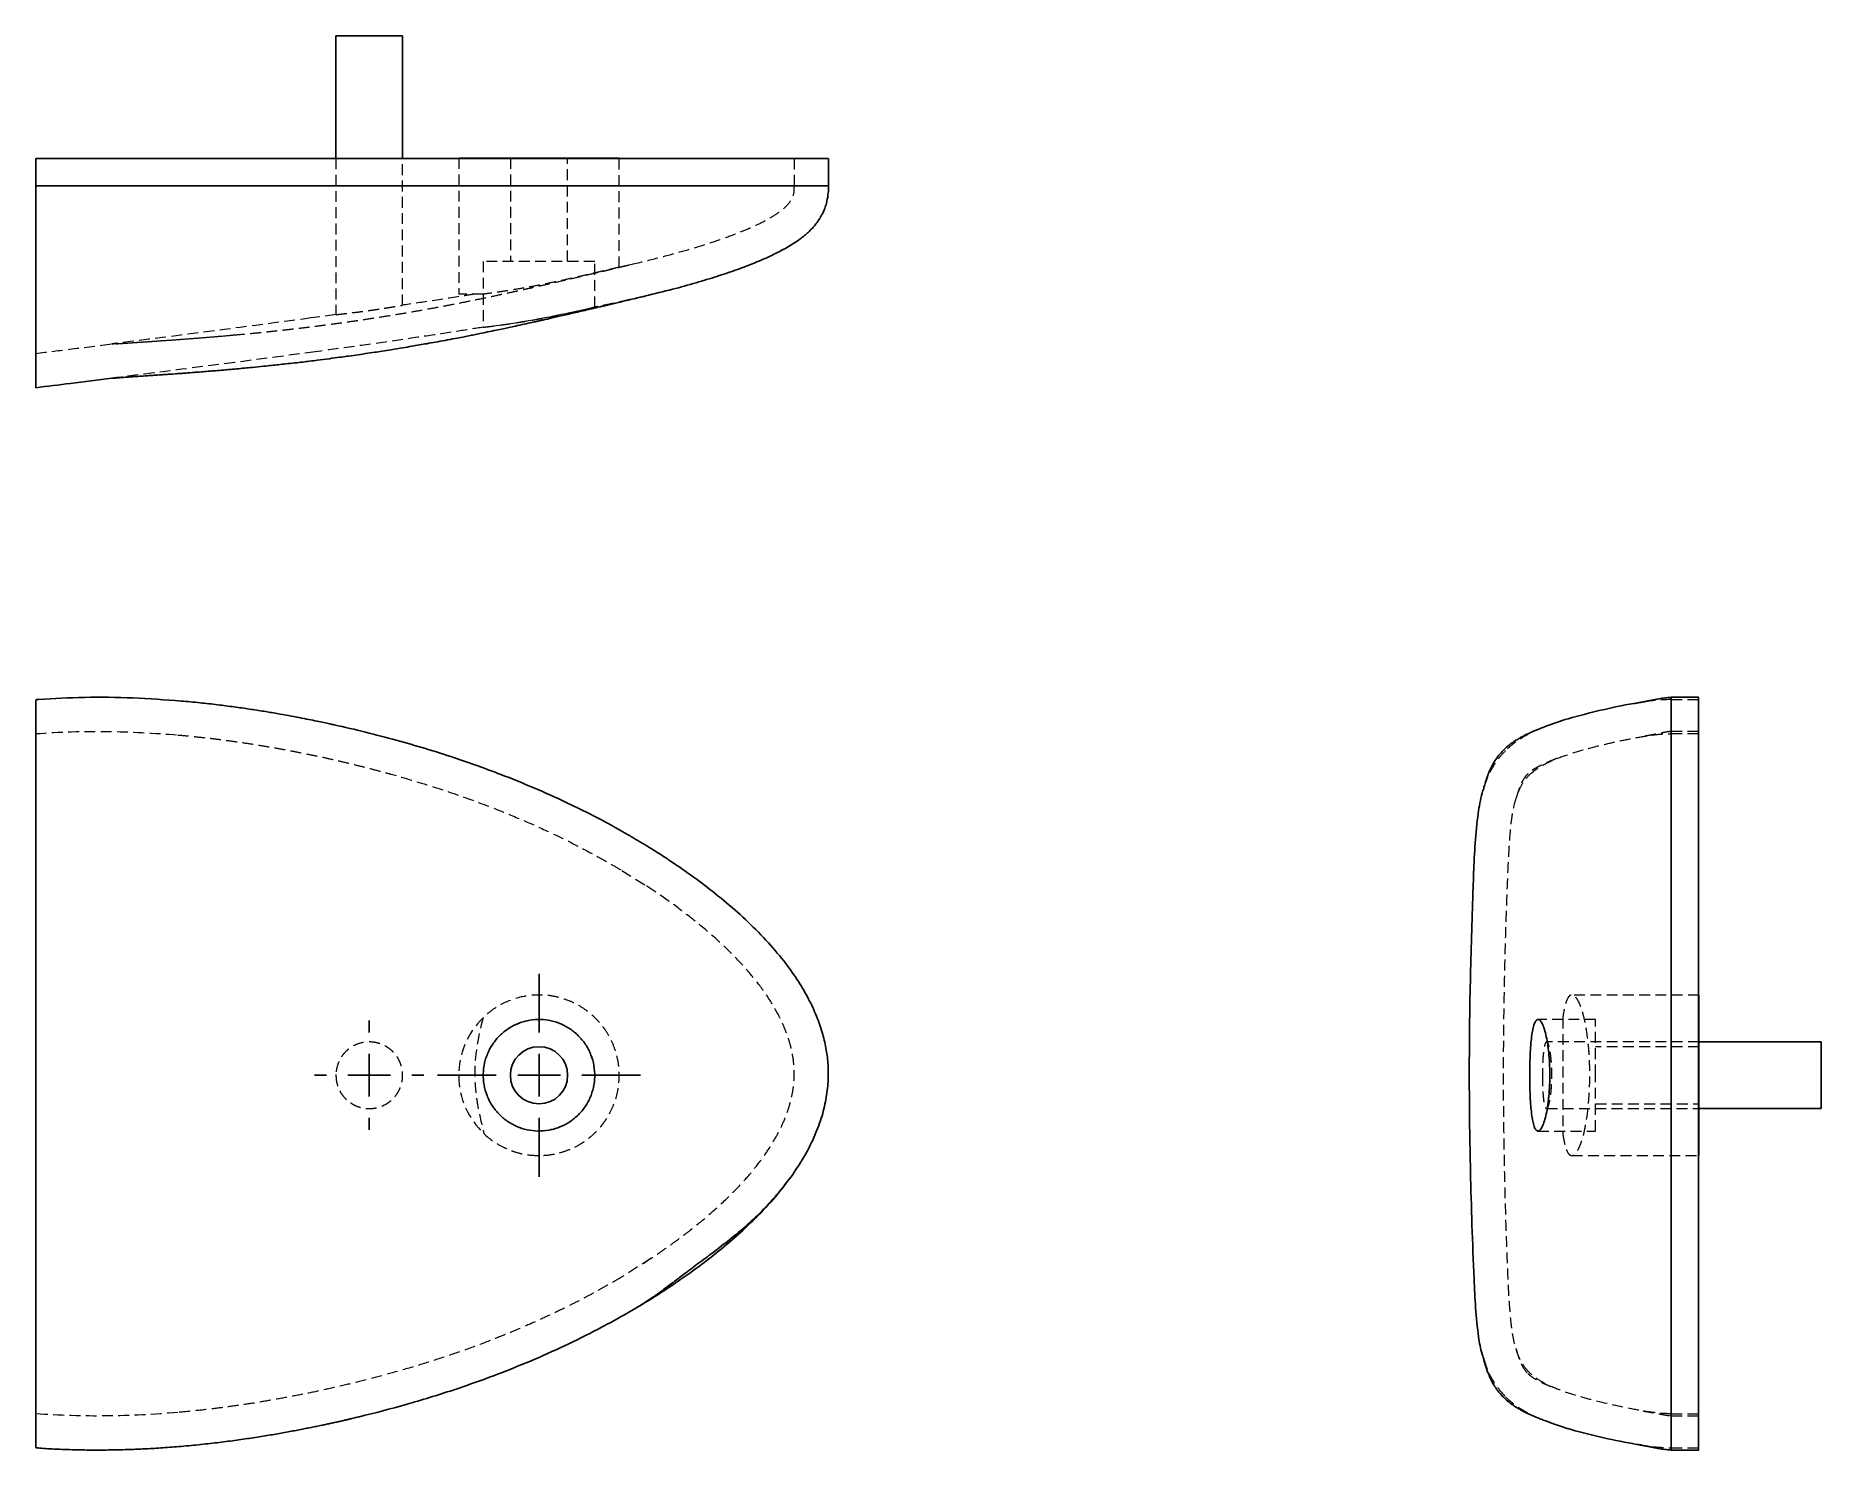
# Model space of a CAD drawing. Header units: millimetres. Extents: x 35 to 244, y 13 to 179.
import ezdxf

# ---------------------------------------------------------------- set-up
doc = ezdxf.new("R2010")
doc.units = ezdxf.units.MM
doc.linetypes.add('HIDDEN', pattern=[1.905, 1.27, -0.635])
doc.layers.add('10', color=7, linetype='Continuous')

# ---------------------------------------------------------------- blocks, each defined once
blk = doc.blocks.new('SW_CENTERMARKSYMBOL_0')
at = {"layer": '10', "color": 0}
for p, q in [((0, 5), (0, 11.9)), ((0, 0), (0, 2.5)), ((-5, 0), (-11.9, 0)), ((0, 0), (-2.5, 0)), ((0, 0), (0, -2.5)), ((0, 0), (2.5, 0)), ((5, 0), (11.9, 0)), ((0, -5), (0, -11.9))]:
    blk.add_line(p, q, dxfattribs=at)
blk = doc.blocks.new('SW_CENTERMARKSYMBOL_1')
at = {"layer": '10', "color": 0}
for p, q in [((0, 5), (0, 6.4)), ((0, 0), (0, 2.5)), ((-5, 0), (-6.4, 0)), ((0, 0), (-2.5, 0)), ((0, 0), (0, -2.5)), ((0, 0), (2.5, 0)), ((5, 0), (6.4, 0)), ((0, -5), (0, -6.4))]:
    blk.add_line(p, q, dxfattribs=at)

msp = doc.modelspace()

# ---------------------------------------------------------------- linework, layer by layer
at = {"color": 7, "linetype": 'Continuous', "lineweight": 25}
for p, q in [((69.73, 178.68), (69.73, 164.3)), ((69.73, 178.68), (77.53, 178.68)), ((77.53, 164.3), (77.53, 178.68)), ((34.57, 161.11), (34.57, 164.3)), ((102.91, 164.34), (84.11, 164.34)), ((127.4, 161.11), (127.4, 164.3)), ((58.14, 139.67), (58.06, 139.67)), ((229.3, 101.2), (226.11, 101.2)), ((206.55, 95.09), (206.55, 95.09)), ((109.5, 81.61), (109.1, 81.9)), ((229.34, 56.93), (229.34, 66.33)), ((243.68, 60.84), (229.34, 60.84)), ((243.68, 60.84), (243.68, 56.93)), ((229.34, 47.54), (229.34, 56.93)), ((243.68, 56.93), (243.68, 53.03)), ((229.34, 53.03), (243.68, 53.03)), ((226.11, 13.04), (229.3, 13.04))]:
    msp.add_line(p, q, dxfattribs=at)
at = {"color": 7, "linetype": 'HIDDEN', "lineweight": 18}
for p, q in [((51.21, 164.3), (51.5, 164.3)), ((69.73, 164.3), (69.73, 146.02)), ((77.53, 147.11), (77.53, 164.3)), ((84.11, 164.34), (84.11, 148.41)), ((90.16, 164.34), (90.16, 152.24)), ((96.85, 152.24), (96.85, 164.34)), ((102.91, 151.57), (102.91, 164.34)), ((123.41, 161.11), (123.41, 164.3)), ((51.21, 161.11), (51.5, 161.11)), ((100.04, 152.24), (86.98, 152.24)), ((86.98, 152.24), (86.98, 144.54)), ((100.04, 146.88), (100.04, 152.24)), ((104.35, 151.9), (102.88, 151.57)), ((86.95, 148.41), (84.11, 148.41)), ((87.06, 148.41), (87.08, 148.41)), ((69.74, 146.02), (66.82, 145.62)), ((57.74, 143.63), (57.8, 143.64)), ((57.8, 143.64), (57.74, 143.63)), ((58.06, 139.67), (58.14, 139.67)), ((226.11, 100.94), (229.3, 100.94)), ((229.3, 97.2), (226.11, 97.2)), ((226.11, 96.94), (229.3, 96.94)), ((103.2, 80.92), (106.43, 78.88)), ((229.34, 66.33), (214.47, 66.33)), ((217.24, 63.47), (210.51, 63.47)), ((217.24, 56.93), (217.24, 63.47)), ((229.34, 60.84), (211.51, 60.84)), ((229.34, 60.28), (217.24, 60.28)), ((217.24, 50.4), (217.24, 56.93)), ((211.5, 53.03), (229.34, 53.03)), ((217.24, 53.59), (229.34, 53.59)), ((210.5, 50.4), (217.24, 50.4)), ((214.46, 47.54), (229.34, 47.54)), ((106.66, 35.5), (103.2, 33.31)), ((206.54, 19.14), (206.55, 19.14)), ((226.11, 17.29), (229.3, 17.29)), ((226.11, 17.03), (229.3, 17.03)), ((226.11, 13.3), (229.3, 13.3))]:
    msp.add_line(p, q, dxfattribs=at)
at = {"color": 7, "linetype": 'HIDDEN', "lineweight": 18, "flags": 128}
msp.add_lwpolyline([(100.01, 146.88), (99.82, 146.83), (99.48, 146.75), (98.96, 146.63), (98.3, 146.48), (97.5, 146.31), (96.59, 146.11), (95.57, 145.9), (94.5, 145.69), (93.37, 145.48), (92.27, 145.28), (91.18, 145.1), (90.19, 144.94), (89.26, 144.81), (88.5, 144.71), (87.85, 144.63), (87.39, 144.58), (87.09, 144.55), (86.98, 144.54), (86.98, 144.54)], dxfattribs=at)
at = {"color": 7, "linetype": 'Continuous', "lineweight": 25}
msp.add_circle((93.51, 56.93), 3.35, dxfattribs=at)
at = {"color": 7, "linetype": 'HIDDEN', "lineweight": 18}
for centre, radius, start, end in [((54.04, 284.7), 139.57, 276.4563, 279.6685), ((93.51, 56.93), 9.4, 134.2262, 226.8642)]:
    msp.add_arc(centre, radius, start, end, dxfattribs=at)
at = {"color": 7, "linetype": 'Continuous', "lineweight": 25}
for points, knots in [([(34.57, 164.3), (37.3, 164.3), (39.99, 164.3), (42.69, 164.3), (45.66, 164.3), (48.65, 164.3), (51.61, 164.3)], [0.022214, 0.022214, 0.022214, 0.022214, 0.538233, 0.538233, 0.538233, 1.10731, 1.10731, 1.10731, 1.10731]), ([(51.61, 164.3), (53.13, 164.3), (56.1, 164.3), (60.47, 164.3), (64.64, 164.3), (68.59, 164.3), (72.28, 164.3), (75.72, 164.3), (79.89, 164.3), (84.84, 164.3), (90.57, 164.3), (95.71, 164.3), (100.28, 164.3), (104.34, 164.3), (108.34, 164.3), (111.95, 164.3), (115.13, 164.3), (117.87, 164.3), (120.43, 164.3), (122.43, 164.3), (123.92, 164.3), (124.97, 164.3), (125.87, 164.3), (126.6, 164.3), (127.11, 164.3), (127.38, 164.3), (127.38, 164.3), (127.38, 164.3)], [0, 0, 0, 0, 0.0489956, 0.0964701, 0.1420819, 0.185472, 0.2262665, 0.2640794, 0.2999196, 0.3656287, 0.4313247, 0.4969547, 0.5461291, 0.5955857, 0.6462379, 0.6972787, 0.7370577, 0.776111, 0.8151153, 0.8543596, 0.8767598, 0.8989796, 0.9210772, 0.9430919, 0.9650966, 0.9878047, 1, 1, 1, 1]), ([(51.61, 161.11), (51.24, 161.11), (50.52, 161.11), (49.47, 161.11), (48.47, 161.11), (47.54, 161.11), (46.66, 161.11), (45.84, 161.11), (45.07, 161.11), (44.37, 161.11), (43.72, 161.11), (42.53, 161.11), (40.91, 161.11), (38.95, 161.11), (37.29, 161.11), (35.87, 161.11), (34.98, 161.11), (34.57, 161.11)], [0, 0, 0, 0, 0.06542, 0.127309, 0.185703, 0.240638, 0.292147, 0.340264, 0.385017, 0.426437, 0.464549, 0.499379, 0.635505, 0.748903, 0.843732, 0.92737, 1, 1, 1, 1]), ([(34.57, 161.11), (34.57, 160.68), (34.57, 160.25), (34.57, 159.39), (34.57, 158.97), (34.57, 157.69), (34.57, 156.84), (34.57, 155.15), (34.57, 154.31), (34.57, 152.64), (34.57, 151.8), (34.57, 150.14), (34.57, 149.31), (34.57, 147.67), (34.57, 146.86), (34.57, 145.27), (34.57, 144.5), (34.57, 143.01), (34.57, 142.32), (34.57, 141.7)], [0, 0, 0, 0, 0.0625, 0.0625, 0.125, 0.125, 0.25, 0.25, 0.375, 0.375, 0.5, 0.5, 0.625, 0.625, 0.75, 0.75, 0.875, 0.875, 1, 1, 1, 1]), ([(109.1, 161.11), (108.85, 161.11), (108.34, 161.11), (107.55, 161.11), (106.7, 161.11), (105.8, 161.11), (104.84, 161.11), (103.84, 161.11), (102.78, 161.11), (101.67, 161.11), (100.5, 161.11), (99.28, 161.11), (98, 161.11), (94.63, 161.11), (89.85, 161.11), (83.2, 161.11), (76.69, 161.11), (71.79, 161.11), (68.95, 161.11), (68.27, 161.11), (67.45, 161.11), (66.49, 161.11), (65.39, 161.11), (64.14, 161.11), (62.76, 161.11), (61.23, 161.11), (59.57, 161.11), (57.77, 161.11), (55.83, 161.11), (53.77, 161.11), (52.34, 161.11), (51.61, 161.11)], [0, 0, 0, 0, 0.014587, 0.030087, 0.046492, 0.063794, 0.081979, 0.101036, 0.120961, 0.14175, 0.163397, 0.185899, 0.20925, 0.233445, 0.369591, 0.463957, 0.580499, 0.703104, 0.711978, 0.723262, 0.736942, 0.753002, 0.771422, 0.792178, 0.815242, 0.840583, 0.868164, 0.897945, 0.929879, 0.963915, 1, 1, 1, 1]), ([(105.99, 148.2), (107.04, 148.46), (109.02, 148.94), (111.81, 149.71), (114.26, 150.45), (116.47, 151.19), (118.52, 151.96), (120.32, 152.73), (121.86, 153.49), (123.16, 154.22), (124.31, 155.02), (125.16, 155.76), (125.74, 156.39), (126.12, 156.87), (126.38, 157.26), (126.58, 157.61), (126.77, 157.97), (126.99, 158.46), (127.21, 159.15), (127.37, 160), (127.42, 160.7), (127.4, 161.07), (127.4, 161.11)], [0, 0, 0, 0, 0.121022, 0.228666, 0.324033, 0.408457, 0.489754, 0.569739, 0.627458, 0.682928, 0.73687, 0.783445, 0.80967, 0.832306, 0.851724, 0.862309, 0.87779, 0.897939, 0.922111, 0.958506, 0.995183, 1, 1, 1, 1]), ([(127.4, 161.11), (127.4, 161.11), (127.44, 161.11), (127.31, 161.11), (127.05, 161.11), (126.57, 161.11), (125.87, 161.11), (124.9, 161.11), (123.57, 161.11), (121.8, 161.11), (119.32, 161.11), (116.34, 161.11), (112.84, 161.11), (110.35, 161.11), (109.1, 161.11)], [0, 0, 0, 0, 0.001568, 0.058737, 0.110471, 0.161733, 0.230105, 0.298752, 0.367826, 0.472431, 0.577364, 0.715987, 0.857093, 1, 1, 1, 1]), ([(58.13, 139.66), (58.73, 139.72), (59.77, 139.82), (61.13, 139.95), (62.15, 140.06), (63.02, 140.15), (63.93, 140.25), (64.88, 140.35), (65.79, 140.46), (66.67, 140.57), (67.71, 140.69), (68.9, 140.85), (70.05, 141), (71.07, 141.14), (72.07, 141.28), (73.16, 141.44), (74.2, 141.59), (75.2, 141.75), (76.3, 141.92), (77.46, 142.11), (78.56, 142.3), (79.5, 142.46), (80.42, 142.62), (81.42, 142.8), (82.52, 143), (83.59, 143.2), (84.52, 143.38), (85.26, 143.53), (85.93, 143.66), (86.65, 143.81), (87.52, 143.99), (88.44, 144.18), (89.27, 144.35), (90.02, 144.51), (90.84, 144.69), (91.74, 144.89), (92.57, 145.07), (93.2, 145.21), (93.73, 145.33), (94.23, 145.44), (94.78, 145.57), (95.4, 145.71), (96.35, 145.93), (97.67, 146.23), (98.93, 146.53), (99.81, 146.73), (100.25, 146.83), (100.55, 146.91), (100.73, 146.95), (100.85, 146.98), (100.95, 147), (101.12, 147.04), (101.39, 147.1), (101.77, 147.19), (102.25, 147.31), (102.87, 147.45), (103.61, 147.63), (104.43, 147.83), (105.29, 148.03), (105.75, 148.14), (106, 148.2)], [0, 0, 0, 0, 0.0312386, 0.0549452, 0.0710498, 0.0849577, 0.1010793, 0.1188697, 0.1353906, 0.1495995, 0.1657025, 0.1907883, 0.2128982, 0.2274046, 0.2456037, 0.2665005, 0.2860633, 0.3019359, 0.3209081, 0.3459887, 0.3656039, 0.381887, 0.3980677, 0.4167357, 0.4381513, 0.4604347, 0.4774621, 0.4913097, 0.5033085, 0.5165656, 0.5339952, 0.5540413, 0.5704437, 0.5832148, 0.5992237, 0.6201934, 0.6375368, 0.6500814, 0.6594196, 0.6698814, 0.6817122, 0.694928, 0.7097905, 0.7441572, 0.7825546, 0.7953962, 0.8053939, 0.8123138, 0.8155231, 0.8172574, 0.8192304, 0.8219177, 0.8295067, 0.8400667, 0.8538743, 0.873011, 0.8976112, 0.9272884, 0.9615799, 1, 1, 1, 1]), ([(34.57, 141.7), (34.57, 141.33), (34.57, 140.56), (34.57, 139.81), (34.57, 139.3), (34.57, 138.83), (34.57, 138.41), (34.57, 138.12), (34.57, 137.96), (34.57, 137.77), (34.57, 137.51), (34.57, 137.48), (34.57, 137.46)], [0, 0, 0, 0, 0.043254, 0.087948, 0.118334, 0.148734, 0.211052, 0.301413, 0.391884, 0.482366, 0.754435, 1, 1, 1, 1]), ([(34.57, 137.45), (35.92, 137.62), (38.89, 138), (41.86, 138.37), (43.47, 138.57)], [0, 0, 0, 0, 0.457233, 1, 1, 1, 1]), ([(43.47, 138.57), (43.5, 138.58), (43.57, 138.58), (43.62, 138.58), (43.64, 138.58), (43.64, 138.58), (43.64, 138.58), (43.65, 138.58), (43.7, 138.58), (43.76, 138.58), (43.94, 138.6), (44.26, 138.62), (44.64, 138.65), (45, 138.68), (45.33, 138.7), (45.69, 138.73), (46.21, 138.76), (46.93, 138.81), (47.76, 138.87), (48.65, 138.93), (49.57, 138.99), (50.63, 139.06), (51.76, 139.14), (53, 139.24), (54.43, 139.35), (56.17, 139.49), (57.43, 139.6), (58.11, 139.66)], [0, 0, 0, 0, 0.097957, 0.185728, 0.262815, 0.329195, 0.385182, 0.431317, 0.466393, 0.493913, 0.519564, 0.549883, 0.584286, 0.609696, 0.630645, 0.647199, 0.663274, 0.690215, 0.718308, 0.741226, 0.767306, 0.796403, 0.828501, 0.858949, 0.897672, 0.94469, 1, 1, 1, 1]), ([(34.92, 100.96), (34.87, 100.96), (34.74, 100.94), (34.63, 100.92), (34.57, 100.91)], [0, 0, 0, 0, 0.389795, 1, 1, 1, 1]), ([(34.57, 100.88), (34.57, 100.86), (34.57, 100.8), (34.57, 100.37), (34.57, 99.71), (34.57, 98.82), (34.57, 97.96), (34.57, 97.21), (34.57, 96.56), (34.57, 95.82), (34.57, 95.25), (34.57, 94.96)], [0, 0, 0, 0, 0.071873, 0.184637, 0.382855, 0.581652, 0.725417, 0.798258, 0.871047, 0.935092, 1, 1, 1, 1]), ([(51.61, 100.76), (49.72, 100.9), (45.95, 101.17), (40.37, 101.25), (36.7, 101.05), (34.92, 100.95)], [0, 0, 0, 0, 0.340039, 0.67994, 1, 1, 1, 1]), ([(109.1, 81.9), (108.85, 82.06), (108.34, 82.4), (107.55, 82.91), (106.7, 83.45), (105.8, 84), (104.84, 84.57), (103.84, 85.16), (102.78, 85.76), (101.67, 86.37), (100.5, 87), (99.28, 87.63), (98, 88.26), (94.63, 89.89), (89.85, 91.92), (83.2, 94.3), (76.69, 96.27), (71.79, 97.48), (68.95, 98.1), (68.27, 98.25), (67.45, 98.42), (66.49, 98.61), (65.39, 98.83), (64.14, 99.06), (62.76, 99.31), (61.23, 99.57), (59.57, 99.83), (57.77, 100.08), (55.83, 100.33), (53.77, 100.57), (52.34, 100.7), (51.61, 100.76)], [0, 0, 0, 0, 0.014587, 0.030087, 0.046492, 0.063794, 0.081979, 0.101036, 0.120961, 0.14175, 0.163397, 0.185899, 0.20925, 0.233445, 0.369591, 0.463957, 0.580499, 0.703104, 0.711978, 0.723262, 0.736942, 0.753002, 0.771422, 0.792178, 0.815242, 0.840583, 0.868164, 0.897945, 0.929879, 0.963915, 1, 1, 1, 1]), ([(222.05, 100.51), (221.93, 100.5), (220.51, 100.29), (217.83, 99.69), (214.37, 98.81), (212.18, 98.13), (211.28, 97.74), (211.26, 97.73)], [0, 0, 0, 0, 0.032496, 0.384588, 0.737707, 0.993074, 1, 1, 1, 1]), ([(226.11, 101.19), (225.85, 101.17), (225.35, 101.14), (224.7, 101.03), (224.15, 100.92), (223.68, 100.83), (223.26, 100.75), (222.88, 100.67), (222.46, 100.59), (222.19, 100.55), (222.04, 100.52)], [0, 0, 0, 0, 0.121717, 0.239906, 0.342579, 0.432035, 0.52537, 0.651199, 0.809796, 1, 1, 1, 1]), ([(226.11, 100.76), (226.11, 100.91), (226.11, 101.16), (226.11, 101.16), (226.11, 101.16)], [0, 0, 0, 0, 0.590705, 1, 1, 1, 1]), ([(226.11, 81.9), (226.11, 82.06), (226.11, 82.4), (226.11, 82.91), (226.11, 83.45), (226.11, 84), (226.11, 84.57), (226.11, 85.16), (226.11, 85.76), (226.11, 86.37), (226.11, 87), (226.11, 87.63), (226.11, 88.26), (226.11, 89.89), (226.11, 91.92), (226.11, 94.3), (226.11, 96.27), (226.11, 97.48), (226.11, 98.1), (226.11, 98.25), (226.11, 98.42), (226.11, 98.61), (226.11, 98.83), (226.11, 99.06), (226.11, 99.31), (226.11, 99.57), (226.11, 99.83), (226.11, 100.08), (226.11, 100.33), (226.11, 100.57), (226.11, 100.7), (226.11, 100.76)], [0, 0, 0, 0, 0.014587, 0.030087, 0.046492, 0.063794, 0.081979, 0.101036, 0.120961, 0.14175, 0.163397, 0.185899, 0.20925, 0.233445, 0.369591, 0.463957, 0.580499, 0.703104, 0.711978, 0.723262, 0.736942, 0.753002, 0.771422, 0.792178, 0.815242, 0.840583, 0.868164, 0.897945, 0.929879, 0.963915, 1, 1, 1, 1]), ([(229.3, 101.17), (229.3, 101.17), (229.3, 101.19), (229.3, 101.05), (229.3, 100.86), (229.3, 100.76)], [0, 0, 0, 0, 0.22023, 0.61018, 1, 1, 1, 1]), ([(229.3, 100.76), (229.3, 99.95), (229.3, 98.12), (229.3, 96.35), (229.3, 93.94), (229.3, 90.65), (229.3, 86.24), (229.3, 83.22), (229.3, 79.41), (229.3, 75.09), (229.3, 72.62), (229.3, 69.77), (229.3, 66.63), (229.3, 64.4), (229.3, 62), (229.3, 59.47), (229.3, 57.7), (229.3, 55.49), (229.3, 52.88), (229.3, 50.54), (229.3, 48.34), (229.3, 46.3), (229.3, 43.06), (229.3, 40.14), (229.3, 37.62), (229.3, 35.1), (229.3, 32.8), (229.3, 30.76), (229.3, 27.35), (229.3, 22.82), (229.3, 19.05), (229.3, 16.63), (229.3, 14.39), (229.3, 13.47)], [0, 0, 0, 0, 1.77342, 1.77342, 1.77342, 4.188294, 4.188294, 4.188294, 5.839434, 5.839434, 5.839434, 6.784204, 6.784204, 6.784204, 7.453768, 7.453768, 7.453768, 7.921879, 7.921879, 7.921879, 8.340753, 8.340753, 8.340753, 9.0081, 9.0081, 9.0081, 9.675418, 9.675418, 9.675418, 10.794878, 10.794878, 10.794878, 11.511488, 11.511488, 11.511488, 11.511488]), ([(211.26, 97.73), (211.16, 97.7), (210.91, 97.6), (210.52, 97.44), (210.11, 97.27), (209.79, 97.14), (209.52, 97.01), (209.26, 96.89), (209.03, 96.78), (208.79, 96.65), (208.51, 96.51), (208.13, 96.29), (207.64, 95.99), (207.09, 95.59), (206.73, 95.27), (206.54, 95.09)], [0, 0, 0, 0, 0.096256, 0.253636, 0.374243, 0.461223, 0.518503, 0.564191, 0.621782, 0.648245, 0.688035, 0.743926, 0.815819, 0.903814, 1, 1, 1, 1]), ([(34.57, 94.96), (34.57, 94.39), (34.57, 93.75), (34.57, 92.71), (34.57, 92.35), (34.57, 91.61), (34.57, 91.23), (34.57, 90.09), (34.57, 89.31), (34.57, 87.72), (34.57, 86.91), (34.57, 85.31), (34.57, 84.5), (34.57, 82.89), (34.57, 82.09), (34.57, 79.67), (34.57, 78.06), (34.57, 73.23), (34.57, 70), (34.57, 63.55), (34.57, 60.33), (34.57, 53.88), (34.57, 50.66), (34.57, 44.21), (34.57, 40.98), (34.57, 36.15), (34.57, 34.54), (34.57, 32.12), (34.57, 31.31), (34.57, 29.7), (34.57, 28.9), (34.57, 27.3), (34.57, 26.49), (34.57, 24.91), (34.57, 24.13), (34.57, 22.6), (34.57, 21.85), (34.57, 20.48), (34.57, 19.84), (34.57, 19.27)], [0, 0, 0, 0, 0.03125, 0.03125, 0.046875, 0.046875, 0.0625, 0.0625, 0.09375, 0.09375, 0.125, 0.125, 0.15625, 0.15625, 0.1875, 0.1875, 0.25, 0.25, 0.375, 0.375, 0.5, 0.5, 0.625, 0.625, 0.75, 0.75, 0.8125, 0.8125, 0.84375, 0.84375, 0.875, 0.875, 0.90625, 0.90625, 0.9375, 0.9375, 0.96875, 0.96875, 1, 1, 1, 1]), ([(206.55, 95.09), (206.38, 94.92), (206.01, 94.55), (205.58, 93.97), (205.26, 93.45), (205.09, 93.13), (205.01, 92.97), (204.96, 92.85), (204.89, 92.72), (204.8, 92.51), (204.69, 92.25), (204.56, 91.92), (204.45, 91.59), (204.35, 91.26), (204.25, 90.93), (204.18, 90.7), (204.14, 90.57), (204.14, 90.56)], [0, 0, 0, 0, 0.081233, 0.178149, 0.25059, 0.288302, 0.302212, 0.313231, 0.335644, 0.367466, 0.426573, 0.507563, 0.614434, 0.714737, 0.835403, 0.97985, 1, 1, 1, 1]), ([(204.15, 90.56), (204.09, 90.36), (203.78, 89.4), (203.42, 87.25), (203.12, 84.13), (202.96, 80.63), (202.77, 74.8), (202.51, 66.64), (202.42, 56.15), (202.57, 44.98), (202.87, 36.15), (203.17, 29.68), (203.46, 26.74), (203.79, 24.75), (204.08, 23.93), (204.14, 23.76)], [0, 0, 0, 0, 0.009104, 0.045083, 0.097252, 0.149484, 0.201723, 0.358799, 0.514931, 0.671136, 0.859332, 0.910171, 0.961089, 0.991763, 1, 1, 1, 1]), ([(105.4, 30), (105.53, 30.08), (105.96, 30.34), (106.75, 30.87), (107.83, 31.64), (109.08, 32.58), (110.52, 33.66), (112.15, 34.88), (113.97, 36.24), (115.92, 37.74), (117.9, 39.37), (119.81, 41.21), (121.61, 43.18), (123.25, 45.31), (124.69, 47.55), (125.84, 49.86), (126.68, 52.13), (127.19, 54.32), (127.41, 56.39), (127.38, 58.32), (127.14, 60.16), (126.69, 62.01), (126.01, 63.93), (125.08, 65.93), (123.88, 67.98), (122.32, 70.2), (120.35, 72.53), (118.02, 74.9), (115.5, 77.15), (112.9, 79.21), (110.82, 80.75), (109.58, 81.56), (109.25, 81.78)], [0, 0, 0, 0, 0.008512, 0.027744, 0.049108, 0.072768, 0.099084, 0.128512, 0.161408, 0.197828, 0.236936, 0.275977, 0.314868, 0.353801, 0.392998, 0.430806, 0.465846, 0.498311, 0.528466, 0.556323, 0.582026, 0.609299, 0.638814, 0.670699, 0.705098, 0.74229, 0.788563, 0.837917, 0.886996, 0.935341, 0.982654, 1, 1, 1, 1]), ([(226.11, 32.34), (226.11, 32.5), (226.11, 32.82), (226.11, 33.33), (226.11, 33.85), (226.11, 34.38), (226.11, 34.94), (226.11, 35.51), (226.11, 36.1), (226.11, 36.71), (226.11, 37.34), (226.11, 37.99), (226.11, 38.66), (226.11, 39.35), (226.11, 40.06), (226.11, 40.79), (226.11, 41.54), (226.11, 42.32), (226.11, 43.11), (226.11, 43.94), (226.11, 44.79), (226.11, 45.66), (226.11, 46.56), (226.11, 47.49), (226.11, 48.46), (226.11, 49.45), (226.11, 50.48), (226.11, 51.54), (226.11, 52.64), (226.11, 53.76), (226.11, 54.92), (226.11, 56.12), (226.11, 57.33), (226.11, 58.56), (226.11, 59.79), (226.11, 61.02), (226.11, 62.51), (226.11, 64.21), (226.11, 66.09), (226.11, 67.85), (226.11, 69.52), (226.11, 71.08), (226.11, 72.57), (226.11, 73.98), (226.11, 75.31), (226.11, 76.57), (226.11, 77.76), (226.11, 78.89), (226.11, 79.95), (226.11, 80.95), (226.11, 81.59), (226.11, 81.9)], [0, 0, 0, 0, 0.013569, 0.027381, 0.041427, 0.055702, 0.070196, 0.084903, 0.099812, 0.114915, 0.130203, 0.145666, 0.161293, 0.177076, 0.193003, 0.209065, 0.225253, 0.241557, 0.257972, 0.274494, 0.291123, 0.307861, 0.324715, 0.341697, 0.358825, 0.37612, 0.393596, 0.411257, 0.429118, 0.447207, 0.465567, 0.484258, 0.503353, 0.522615, 0.541954, 0.56144, 0.581136, 0.614209, 0.646669, 0.678596, 0.71011, 0.74127, 0.772085, 0.802526, 0.832538, 0.862055, 0.891011, 0.919343, 0.946988, 0.973891, 1, 1, 1, 1]), ([(86.98, 57.1), (86.99, 57.53), (87.04, 57.96), (87.18, 58.59), (87.24, 58.79), (87.38, 59.2), (87.46, 59.41), (87.72, 60), (87.94, 60.37), (88.43, 61.07), (88.72, 61.4), (89.34, 61.98), (89.68, 62.25), (90.41, 62.7), (90.8, 62.89), (91.39, 63.12), (91.59, 63.18), (92, 63.29), (92.21, 63.34), (92.85, 63.45), (93.27, 63.47), (94.11, 63.45), (94.54, 63.4), (95.36, 63.21), (95.76, 63.08), (96.34, 62.82), (96.54, 62.72), (96.91, 62.51), (97.09, 62.4), (97.6, 62.04), (97.93, 61.76), (98.52, 61.14), (98.78, 60.81), (99.13, 60.27), (99.23, 60.08), (99.43, 59.7), (99.52, 59.5), (99.75, 58.9), (99.87, 58.49), (100.01, 57.64), (100.05, 57.2), (100.03, 56.34), (99.97, 55.92), (99.83, 55.29), (99.77, 55.08), (99.64, 54.67), (99.48, 54.27), (99.29, 53.89), (99.08, 53.51), (98.96, 53.33), (98.59, 52.81), (98.31, 52.49), (97.69, 51.9), (97.35, 51.64), (96.63, 51.18), (96.26, 51), (95.66, 50.77), (95.46, 50.7), (95.05, 50.58), (94.85, 50.54), (94.22, 50.43), (93.8, 50.4), (92.95, 50.41), (92.53, 50.46), (91.91, 50.6), (91.7, 50.65), (91.3, 50.78), (91.09, 50.86), (90.51, 51.12), (90.13, 51.32), (89.43, 51.81), (89.1, 52.09), (88.51, 52.71), (88.24, 53.05), (87.89, 53.59), (87.78, 53.78), (87.59, 54.16), (87.5, 54.36), (87.27, 54.96), (87.15, 55.37), (87, 56.23), (86.97, 56.66), (86.98, 57.1)], [0, 0, 0, 0, 0.03125, 0.03125, 0.046875, 0.046875, 0.0625, 0.0625, 0.09375, 0.09375, 0.125, 0.125, 0.15625, 0.15625, 0.1875, 0.1875, 0.203125, 0.203125, 0.21875, 0.21875, 0.25, 0.25, 0.28125, 0.28125, 0.3125, 0.3125, 0.328125, 0.328125, 0.34375, 0.34375, 0.375, 0.375, 0.40625, 0.40625, 0.421875, 0.421875, 0.4375, 0.4375, 0.46875, 0.46875, 0.5, 0.5, 0.53125, 0.53125, 0.546875, 0.546875, 0.5625, 0.578125, 0.578125, 0.59375, 0.59375, 0.625, 0.625, 0.65625, 0.65625, 0.6875, 0.6875, 0.703125, 0.703125, 0.71875, 0.71875, 0.75, 0.75, 0.78125, 0.78125, 0.796875, 0.796875, 0.8125, 0.8125, 0.84375, 0.84375, 0.875, 0.875, 0.90625, 0.90625, 0.921875, 0.921875, 0.9375, 0.9375, 0.96875, 0.96875, 1, 1, 1, 1]), ([(209.54, 57.1), (209.54, 57.53), (209.55, 57.96), (209.56, 58.59), (209.57, 58.79), (209.58, 59.2), (209.59, 59.41), (209.62, 60), (209.65, 60.37), (209.71, 61.07), (209.75, 61.4), (209.83, 61.98), (209.88, 62.25), (209.99, 62.7), (210.05, 62.89), (210.14, 63.12), (210.18, 63.18), (210.25, 63.29), (210.28, 63.34), (210.39, 63.45), (210.47, 63.47), (210.62, 63.45), (210.71, 63.4), (210.87, 63.21), (210.95, 63.08), (211.07, 62.82), (211.11, 62.72), (211.19, 62.51), (211.23, 62.4), (211.34, 62.04), (211.41, 61.76), (211.54, 61.14), (211.6, 60.81), (211.68, 60.27), (211.7, 60.08), (211.75, 59.7), (211.77, 59.5), (211.82, 58.9), (211.85, 58.49), (211.88, 57.64), (211.89, 57.2), (211.88, 56.34), (211.87, 55.92), (211.84, 55.29), (211.82, 55.08), (211.79, 54.67), (211.75, 54.27), (211.71, 53.89), (211.66, 53.51), (211.63, 53.33), (211.55, 52.81), (211.49, 52.49), (211.35, 51.9), (211.27, 51.64), (211.12, 51.18), (211.04, 51), (210.92, 50.77), (210.88, 50.7), (210.8, 50.58), (210.76, 50.54), (210.63, 50.43), (210.55, 50.4), (210.4, 50.41), (210.32, 50.46), (210.22, 50.6), (210.18, 50.65), (210.12, 50.78), (210.08, 50.86), (209.99, 51.12), (209.93, 51.32), (209.83, 51.81), (209.79, 52.09), (209.71, 52.71), (209.68, 53.05), (209.64, 53.59), (209.62, 53.78), (209.6, 54.16), (209.59, 54.36), (209.57, 54.96), (209.55, 55.37), (209.54, 56.23), (209.54, 56.66), (209.54, 57.1)], [0, 0, 0, 0, 0.03125, 0.03125, 0.046875, 0.046875, 0.0625, 0.0625, 0.09375, 0.09375, 0.125, 0.125, 0.15625, 0.15625, 0.1875, 0.1875, 0.203125, 0.203125, 0.21875, 0.21875, 0.25, 0.25, 0.28125, 0.28125, 0.3125, 0.3125, 0.328125, 0.328125, 0.34375, 0.34375, 0.375, 0.375, 0.40625, 0.40625, 0.421875, 0.421875, 0.4375, 0.4375, 0.46875, 0.46875, 0.5, 0.5, 0.53125, 0.53125, 0.546875, 0.546875, 0.5625, 0.578125, 0.578125, 0.59375, 0.59375, 0.625, 0.625, 0.65625, 0.65625, 0.6875, 0.6875, 0.703125, 0.703125, 0.71875, 0.71875, 0.75, 0.75, 0.78125, 0.78125, 0.796875, 0.796875, 0.8125, 0.8125, 0.84375, 0.84375, 0.875, 0.875, 0.90625, 0.90625, 0.921875, 0.921875, 0.9375, 0.9375, 0.96875, 0.96875, 1, 1, 1, 1]), ([(109.1, 32.33), (110.02, 32.97), (111.87, 34.24), (114.53, 36.29), (117.09, 38.47), (119.5, 40.81), (121.31, 42.76), (122.2, 43.99), (122.43, 44.31)], [0, 0, 0, 0, 0.187031, 0.373748, 0.559058, 0.746535, 0.934648, 1, 1, 1, 1]), ([(51.61, 13.47), (52, 13.5), (52.76, 13.57), (53.89, 13.69), (54.99, 13.81), (56.06, 13.93), (57.09, 14.06), (58.1, 14.2), (59.08, 14.34), (60.03, 14.48), (60.95, 14.62), (61.83, 14.77), (62.69, 14.91), (63.51, 15.06), (64.3, 15.2), (65.05, 15.34), (65.78, 15.48), (66.47, 15.62), (67.13, 15.75), (67.76, 15.88), (68.35, 16), (68.91, 16.13), (69.44, 16.24), (69.94, 16.35), (70.4, 16.45), (70.83, 16.55), (71.22, 16.64), (71.58, 16.73), (71.91, 16.81), (72.21, 16.88), (74.22, 17.36), (77.99, 18.35), (83.49, 20.04), (88.52, 21.83), (93.03, 23.66), (97.01, 25.46), (100.01, 26.97), (102.1, 28.09), (103.33, 28.78), (104.65, 29.54), (106.07, 30.39), (107.56, 31.32), (108.58, 31.99), (109.1, 32.34)], [0, 0, 0, 0, 0.01901, 0.037565, 0.055658, 0.073282, 0.09043, 0.107097, 0.123276, 0.13896, 0.154145, 0.168825, 0.182995, 0.19665, 0.209786, 0.222398, 0.234482, 0.246035, 0.257053, 0.267533, 0.277471, 0.286865, 0.295712, 0.30401, 0.311757, 0.318953, 0.325594, 0.331678, 0.337204, 0.34217, 0.346575, 0.438888, 0.533197, 0.629371, 0.700583, 0.772178, 0.844132, 0.865331, 0.888437, 0.91346, 0.940411, 0.969273, 1, 1, 1, 1]), ([(226.11, 13.47), (226.11, 13.5), (226.11, 13.57), (226.11, 13.69), (226.11, 13.81), (226.11, 13.93), (226.11, 14.06), (226.11, 14.2), (226.11, 14.34), (226.11, 14.48), (226.11, 14.62), (226.11, 14.77), (226.11, 14.91), (226.11, 15.06), (226.11, 15.2), (226.11, 15.34), (226.11, 15.48), (226.11, 15.62), (226.11, 15.75), (226.11, 15.88), (226.11, 16), (226.11, 16.13), (226.11, 16.24), (226.11, 16.35), (226.11, 16.45), (226.11, 16.55), (226.11, 16.64), (226.11, 16.73), (226.11, 16.81), (226.11, 16.88), (226.11, 17.36), (226.11, 18.35), (226.11, 20.04), (226.11, 21.83), (226.11, 23.66), (226.12, 25.46), (226.11, 26.97), (226.11, 28.09), (226.11, 28.78), (226.11, 29.54), (226.11, 30.39), (226.11, 31.32), (226.11, 31.99), (226.11, 32.34)], [0, 0, 0, 0, 0.01901, 0.037565, 0.055658, 0.073282, 0.09043, 0.107097, 0.123276, 0.13896, 0.154145, 0.168825, 0.182995, 0.19665, 0.209786, 0.222398, 0.234482, 0.246035, 0.257053, 0.267533, 0.277471, 0.286865, 0.295712, 0.30401, 0.311757, 0.318953, 0.325594, 0.331678, 0.337204, 0.34217, 0.346575, 0.438888, 0.533197, 0.629371, 0.700583, 0.772178, 0.844132, 0.865331, 0.888437, 0.91346, 0.940411, 0.969273, 1, 1, 1, 1]), ([(204.11, 23.75), (204.12, 23.74), (204.15, 23.64), (204.2, 23.45), (204.29, 23.14), (204.4, 22.79), (204.54, 22.38), (204.7, 21.96), (204.88, 21.54), (205.07, 21.13), (205.34, 20.64), (205.71, 20.08), (206.12, 19.57), (206.42, 19.27), (206.55, 19.15)], [0, 0, 0, 0, 0.018092, 0.162961, 0.284318, 0.427384, 0.53089, 0.607354, 0.651593, 0.705446, 0.771341, 0.849961, 0.939375, 1, 1, 1, 1]), ([(34.57, 19.27), (34.57, 19.01), (34.57, 18.48), (34.57, 17.81), (34.57, 17.22), (34.57, 16.6), (34.57, 16.01), (34.57, 15.24), (34.57, 14.44), (34.57, 13.8), (34.57, 13.41), (34.57, 13.36), (34.57, 13.34)], [0, 0, 0, 0, 0.058755, 0.11828, 0.179614, 0.241345, 0.338741, 0.436533, 0.633484, 0.834106, 0.934947, 1, 1, 1, 1]), ([(206.54, 19.14), (206.73, 18.97), (207.09, 18.64), (207.65, 18.24), (208.13, 17.94), (208.51, 17.73), (208.79, 17.58), (209.03, 17.46), (209.26, 17.34), (209.52, 17.22), (209.8, 17.1), (210.12, 16.96), (210.52, 16.79), (210.91, 16.63), (211.16, 16.54), (211.25, 16.5)], [0, 0, 0, 0, 0.09616, 0.184111, 0.255966, 0.311837, 0.351643, 0.378219, 0.436205, 0.482218, 0.53988, 0.627254, 0.748258, 0.90603, 1, 1, 1, 1]), ([(211.26, 16.51), (211.69, 16.35), (212.72, 15.94), (215.03, 15.24), (218.19, 14.43), (220.76, 13.95), (222.05, 13.71)], [0, 0, 0, 0, 0.123232, 0.297459, 0.64835, 1, 1, 1, 1]), ([(34.57, 13.3), (34.87, 13.28), (35.51, 13.23), (36.53, 13.17), (37.65, 13.12), (39.08, 13.07), (40.91, 13.03), (42.74, 13.04), (44.42, 13.07), (45.89, 13.11), (47.59, 13.19), (49.53, 13.3), (50.89, 13.41), (51.61, 13.47)], [0, 0, 0, 0, 0.053453, 0.113075, 0.178941, 0.251133, 0.364523, 0.500654, 0.573591, 0.659758, 0.759378, 0.872699, 1, 1, 1, 1]), ([(34.57, 13.32), (34.62, 13.31), (34.72, 13.29), (34.85, 13.28), (34.9, 13.27)], [0, 0, 0, 0, 0.573863, 1, 1, 1, 1]), ([(222.03, 13.71), (222.18, 13.69), (222.46, 13.64), (222.88, 13.56), (223.26, 13.49), (223.67, 13.41), (224.15, 13.31), (224.7, 13.21), (225.35, 13.1), (225.85, 13.06), (226.11, 13.04)], [0, 0, 0, 0, 0.190681, 0.349699, 0.475876, 0.569455, 0.658923, 0.761332, 0.878987, 1, 1, 1, 1]), ([(226.11, 13.07), (226.11, 13.07), (226.11, 13.08), (226.11, 13.32), (226.11, 13.47)], [0, 0, 0, 0, 0.4092816, 1, 1, 1, 1]), ([(229.3, 13.47), (229.3, 13.35), (229.3, 13.12), (229.3, 13.01), (229.3, 13.04), (229.3, 13.04)], [0, 0, 0, 0, 0.496184, 0.992366, 1, 1, 1, 1])]:
    msp.add_open_spline(points, degree=3, knots=knots, dxfattribs=at)
at = {"color": 7, "linetype": 'HIDDEN', "lineweight": 18}
for points, knots in [([(104.35, 151.9), (105.38, 152.15), (107.33, 152.62), (110.08, 153.36), (112.51, 154.08), (114.71, 154.8), (116.66, 155.51), (118.4, 156.23), (119.89, 156.94), (121.11, 157.64), (122.1, 158.35), (122.87, 159.1), (123.42, 160.08), (123.41, 160.8), (123.41, 161.17)], [0, 0, 0, 0, 0.143196, 0.271145, 0.38474, 0.485226, 0.583579, 0.664172, 0.739543, 0.806419, 0.85361, 0.903769, 0.951423, 1, 1, 1, 1]), ([(57.79, 143.63), (58.36, 143.68), (59.36, 143.78), (60.65, 143.9), (61.62, 144), (62.45, 144.09), (63.28, 144.18), (64.17, 144.28), (65.04, 144.38), (65.87, 144.48), (66.85, 144.6), (67.98, 144.74), (69.12, 144.89), (70.21, 145.04), (71.27, 145.19), (72.33, 145.34), (73.51, 145.52), (74.88, 145.73), (76.4, 145.97), (77.97, 146.23), (79.55, 146.51), (81.12, 146.79), (82.57, 147.06), (83.86, 147.31), (85.22, 147.58), (86.63, 147.87), (88.05, 148.16), (89.37, 148.45), (90.43, 148.68), (91.23, 148.85), (91.92, 149.01), (92.74, 149.19), (93.74, 149.41), (95.12, 149.73), (96.7, 150.09), (98.4, 150.49), (99.67, 150.79), (100.6, 151.01), (101.34, 151.18), (102.04, 151.35), (102.73, 151.52), (103.36, 151.67), (103.94, 151.81), (104.21, 151.87), (104.35, 151.9)], [0, 0, 0, 0, 0.030313, 0.05335, 0.069044, 0.082306, 0.097434, 0.113994, 0.129877, 0.144169, 0.159105, 0.182606, 0.205691, 0.220931, 0.241867, 0.263764, 0.279208, 0.306449, 0.3394, 0.363932, 0.394143, 0.429056, 0.453229, 0.47785, 0.504623, 0.532182, 0.56313, 0.591318, 0.613415, 0.627956, 0.640853, 0.657986, 0.680699, 0.704808, 0.747664, 0.786177, 0.821987, 0.839773, 0.859336, 0.885352, 0.909072, 0.9362, 0.966556, 1, 1, 1, 1]), ([(57.79, 143.63), (58.36, 143.68), (59.36, 143.78), (60.65, 143.9), (61.63, 144), (62.45, 144.09), (63.28, 144.18), (64.17, 144.28), (65.04, 144.38), (65.87, 144.48), (66.85, 144.6), (67.98, 144.74), (69.12, 144.89), (70.21, 145.04), (71.27, 145.19), (72.33, 145.34), (73.51, 145.52), (74.88, 145.73), (76.4, 145.97), (77.97, 146.23), (79.55, 146.51), (81.12, 146.79), (82.57, 147.06), (83.86, 147.31), (85.22, 147.58), (86.63, 147.87), (88.05, 148.16), (89.37, 148.45), (90.43, 148.68), (91.23, 148.85), (91.92, 149.01), (92.74, 149.19), (93.74, 149.41), (95.12, 149.73), (96.7, 150.09), (98.4, 150.49), (99.67, 150.79), (100.6, 151.01), (101.34, 151.18), (102.04, 151.35), (102.73, 151.52), (103.36, 151.67), (103.94, 151.81), (104.21, 151.87), (104.35, 151.9)], [0, 0, 0, 0, 0.030312, 0.053349, 0.069043, 0.082305, 0.097433, 0.113993, 0.129876, 0.14417, 0.159107, 0.182606, 0.205689, 0.220928, 0.241866, 0.263764, 0.279206, 0.306448, 0.339397, 0.363928, 0.394141, 0.429051, 0.453223, 0.477844, 0.50462, 0.532179, 0.563128, 0.591314, 0.613407, 0.627947, 0.640843, 0.657977, 0.680693, 0.704804, 0.74766, 0.786174, 0.821983, 0.839769, 0.859333, 0.88535, 0.90907, 0.936199, 0.966555, 1, 1, 1, 1]), ([(102.88, 151.57), (102.89, 151.57), (102.92, 151.58), (102.72, 151.53), (102.29, 151.42), (101.6, 151.26), (100.7, 151.05), (99.6, 150.79), (98.33, 150.5), (96.9, 150.17), (95.37, 149.84), (93.76, 149.51), (92.15, 149.21), (90.55, 148.93), (89.16, 148.71), (87.94, 148.54), (87.28, 148.45), (86.95, 148.41)], [0, 0, 0, 0, 0.01292, 0.081783, 0.152636, 0.221697, 0.292687, 0.363151, 0.435558, 0.507855, 0.582173, 0.655767, 0.731512, 0.804745, 0.880188, 0.939499, 1, 1, 1, 1]), ([(69.73, 146.02), (69.73, 146.01), (69.75, 146.02), (69.85, 146.03), (69.92, 146.03), (70.1, 146.05), (70.22, 146.07), (70.48, 146.1), (70.64, 146.12), (70.98, 146.16), (71.17, 146.18), (71.57, 146.23), (71.79, 146.26), (72.24, 146.31), (72.47, 146.34), (72.95, 146.41), (73.2, 146.44), (73.69, 146.51), (73.93, 146.54), (74.42, 146.61), (74.66, 146.65), (75.12, 146.72), (75.35, 146.76), (75.78, 146.82), (75.98, 146.86), (76.35, 146.92), (76.53, 146.95), (76.84, 147), (76.97, 147.02), (77.2, 147.06), (77.3, 147.08), (77.44, 147.1), (77.49, 147.11), (77.51, 147.12)], [0, 0, 0, 0, 0.0625, 0.0625, 0.125, 0.125, 0.1875, 0.1875, 0.25, 0.25, 0.3125, 0.3125, 0.375, 0.375, 0.4375, 0.4375, 0.5, 0.5, 0.5625, 0.5625, 0.625, 0.625, 0.6875, 0.6875, 0.75, 0.75, 0.8125, 0.8125, 0.875, 0.875, 0.9375, 0.9375, 1, 1, 1, 1]), ([(86.01, 148.42), (85.57, 148.35), (83.83, 148.07), (80.98, 147.63), (78.58, 147.28), (77.48, 147.12)], [0, 0, 0, 0, 0.155363, 0.612875, 1, 1, 1, 1]), ([(86.98, 144.54), (87, 144.54), (87.06, 144.55), (87.37, 144.58), (87.84, 144.64), (88.46, 144.72), (89.24, 144.82), (90.12, 144.95), (91.11, 145.1), (92.16, 145.27), (93.25, 145.46), (94.35, 145.67), (95.45, 145.88), (96.48, 146.1), (97.44, 146.3), (98.28, 146.49), (98.98, 146.64), (99.52, 146.77), (99.87, 146.85), (100.04, 146.89), (100.02, 146.88), (100.02, 146.88)], [0, 0, 0, 0, 0.052645, 0.106817, 0.159462, 0.213631, 0.266331, 0.320542, 0.37357, 0.428099, 0.481802, 0.537018, 0.591518, 0.647579, 0.702398, 0.758839, 0.813041, 0.868888, 0.921843, 0.976401, 1, 1, 1, 1]), ([(105.99, 148.2), (105.39, 148.06), (104.19, 147.78), (102.41, 147.38), (101.03, 147.09), (100.23, 146.93), (100.02, 146.88)], [0, 0, 0, 0, 0.305698, 0.603935, 0.89171, 1, 1, 1, 1]), ([(66.82, 145.62), (61.9, 144.96), (54.13, 143.93), (46.36, 142.95), (43.5, 142.59)], [0, 0, 0, 0, 0.632848, 1, 1, 1, 1]), ([(86.98, 144.54), (86.02, 144.39), (83.88, 144.05), (80.41, 143.52), (76.44, 142.94), (72.04, 142.31), (68.96, 141.89), (67.35, 141.67)], [0, 0, 0, 0, 0.146843, 0.328082, 0.530196, 0.753981, 1, 1, 1, 1]), ([(34.57, 141.47), (35.97, 141.64), (38.95, 142.02), (41.93, 142.39), (43.5, 142.59)], [0, 0, 0, 0, 0.471484, 1, 1, 1, 1]), ([(43.5, 142.59), (43.59, 142.6), (43.77, 142.62), (43.93, 142.63), (44.03, 142.63), (44.06, 142.63), (44.06, 142.62), (44.03, 142.61), (43.99, 142.6), (43.96, 142.6), (43.95, 142.59), (43.95, 142.59), (44, 142.6), (44.26, 142.62), (44.75, 142.65), (45.33, 142.69), (45.91, 142.73), (46.45, 142.77), (47.08, 142.81), (47.71, 142.85), (48.29, 142.89), (48.9, 142.94), (49.68, 142.99), (50.74, 143.06), (52.09, 143.16), (53.74, 143.29), (55.67, 143.44), (57.05, 143.57), (57.79, 143.63)], [0, 0, 0, 0, 0.103805, 0.196871, 0.278592, 0.348924, 0.40823, 0.457133, 0.496397, 0.526823, 0.549172, 0.561037, 0.569483, 0.589037, 0.614722, 0.64663, 0.665544, 0.68521, 0.705104, 0.724201, 0.740933, 0.755992, 0.776626, 0.805424, 0.842317, 0.887175, 0.939816, 1, 1, 1, 1]), ([(43.5, 142.59), (43.59, 142.6), (43.77, 142.62), (43.93, 142.63), (44.03, 142.63), (44.06, 142.63), (44.06, 142.62), (44.05, 142.62), (44.05, 142.62)], [0, 0, 0, 0, 0.248214, 0.470751, 0.66616, 0.834338, 0.97615, 1, 1, 1, 1]), ([(43.95, 142.59), (43.95, 142.59), (43.95, 142.59), (44, 142.6), (44.26, 142.62), (44.75, 142.65), (45.33, 142.69), (45.91, 142.73), (46.45, 142.77), (47.08, 142.81), (47.71, 142.85), (48.29, 142.89), (48.9, 142.94), (49.68, 142.99), (50.73, 143.06), (52.09, 143.16), (53.74, 143.29), (55.67, 143.44), (57.05, 143.57), (57.79, 143.63)], [0, 0, 0, 0, 0.025971, 0.044712, 0.088105, 0.145103, 0.215909, 0.257876, 0.30151, 0.345652, 0.388026, 0.425153, 0.458568, 0.504352, 0.568253, 0.650116, 0.749651, 0.866458, 1, 1, 1, 1]), ([(34.57, 141.5), (34.57, 141.49), (34.57, 141.47), (34.57, 141.57), (34.57, 141.59)], [0, 0, 0, 0, 0.852512, 1, 1, 1, 1]), ([(67.35, 141.67), (62.31, 141), (54.35, 139.94), (46.39, 138.94), (43.47, 138.57)], [0, 0, 0, 0, 0.633037, 1, 1, 1, 1]), ([(43.47, 138.57), (43.5, 138.58), (43.58, 138.58), (43.62, 138.58), (43.64, 138.58), (43.64, 138.58), (43.64, 138.58), (43.65, 138.58), (43.7, 138.58), (43.76, 138.58), (43.94, 138.6), (44.26, 138.62), (44.64, 138.65), (45, 138.68), (45.33, 138.7), (45.69, 138.73), (46.21, 138.76), (46.93, 138.81), (47.76, 138.87), (48.65, 138.93), (49.57, 138.99), (50.63, 139.06), (51.76, 139.14), (53, 139.24), (54.43, 139.35), (56.17, 139.49), (57.43, 139.6), (58.11, 139.66)], [0, 0, 0, 0, 0.097945, 0.185708, 0.26279, 0.329166, 0.385152, 0.431289, 0.466367, 0.493891, 0.519547, 0.54987, 0.584278, 0.609691, 0.630642, 0.647196, 0.663271, 0.690213, 0.718307, 0.741225, 0.767304, 0.796402, 0.8285, 0.858948, 0.897671, 0.94469, 1, 1, 1, 1]), ([(226.11, 100.94), (225.37, 100.91), (224.01, 100.85), (222.66, 100.62), (222.05, 100.51)], [0, 0, 0, 0, 0.542126, 1, 1, 1, 1]), ([(34.57, 96.94), (37.33, 97.15), (40.12, 97.23), (45.67, 97.16), (48.45, 97.02), (51.21, 96.78)], [0, 0, 0, 0, 0.5, 0.5, 1, 1, 1, 1]), ([(51.21, 96.78), (51.59, 96.75), (52.35, 96.68), (53.5, 96.56), (54.66, 96.44), (55.83, 96.3), (57.01, 96.14), (58.21, 95.98), (59.42, 95.8), (60.64, 95.61), (61.87, 95.4), (63.12, 95.18), (64.37, 94.95), (65.64, 94.7), (66.92, 94.44), (68.22, 94.17), (69.52, 93.88), (70.84, 93.57), (72.17, 93.25), (73.5, 92.91), (74.85, 92.56), (77.34, 91.88), (80.83, 90.84), (85.13, 89.38), (89, 87.92), (92.41, 86.48), (95.39, 85.11), (97.93, 83.85), (100.05, 82.72), (101.76, 81.77), (102.76, 81.18), (103.2, 80.92)], [0, 0, 0, 0, 0.02077, 0.041791, 0.063065, 0.084592, 0.106376, 0.128417, 0.150717, 0.173276, 0.196097, 0.21918, 0.242527, 0.266137, 0.290013, 0.314154, 0.338561, 0.363233, 0.388165, 0.413353, 0.438792, 0.464478, 0.554789, 0.637824, 0.713285, 0.780979, 0.840788, 0.892637, 0.936476, 0.972273, 1, 1, 1, 1]), ([(211.26, 97.73), (210.84, 97.56), (209.97, 97.2), (208.77, 96.56), (207.65, 95.82), (207.02, 95.25), (206.7, 94.96)], [0, 0, 0, 0, 0.254692, 0.523604, 0.760206, 1, 1, 1, 1]), ([(209.51, 92.12), (210.04, 92.64), (210.65, 93.04), (211.96, 93.73), (212.63, 94.01), (214, 94.5), (214.69, 94.72), (216.09, 95.13), (216.79, 95.32), (218.21, 95.67), (218.92, 95.84), (220.34, 96.15), (221.06, 96.29), (222.49, 96.56), (223.2, 96.68), (224.29, 96.83), (224.65, 96.87), (225.38, 96.93), (225.74, 96.94), (226.11, 96.94)], [0, 0, 0, 0, 0.125, 0.125, 0.25, 0.25, 0.375, 0.375, 0.5, 0.5, 0.625, 0.625, 0.75, 0.75, 0.875, 0.875, 0.9375, 0.9375, 1, 1, 1, 1]), ([(226.16, 97.21), (225.99, 97.19), (225.62, 97.15), (225.08, 97.04), (224.42, 96.91), (223.66, 96.76), (223.08, 96.66), (222.79, 96.61)], [0, 0, 0, 0, 0.127472, 0.294523, 0.502787, 0.752344, 1, 1, 1, 1]), ([(206.7, 94.96), (206.33, 94.55), (205.56, 93.71), (204.82, 92.36), (204.37, 91.29), (204.2, 90.74), (204.15, 90.56)], [0, 0, 0, 0, 0.3253, 0.661435, 0.88996, 1, 1, 1, 1]), ([(209.51, 22.11), (209.24, 22.37), (209.01, 22.66), (208.6, 23.28), (208.42, 23.61), (207.98, 24.63), (207.78, 25.35), (207.56, 26.44), (207.5, 26.81), (207.4, 27.54), (207.36, 27.91), (207.25, 29.01), (207.19, 29.75), (207.05, 31.97), (206.99, 33.45), (206.87, 36.4), (206.82, 37.88), (206.67, 42.32), (206.6, 45.28), (206.5, 51.2), (206.47, 54.16), (206.47, 60.08), (206.5, 63.04), (206.6, 68.96), (206.67, 71.92), (206.82, 76.36), (206.87, 77.84), (206.99, 80.79), (207.05, 82.27), (207.19, 84.49), (207.25, 85.23), (207.39, 86.7), (207.49, 87.44), (207.78, 88.89), (207.98, 89.61), (208.43, 90.63), (208.6, 90.96), (209.01, 91.57), (209.24, 91.86), (209.51, 92.12)], [0, 0, 0, 0, 0.015625, 0.015625, 0.03125, 0.03125, 0.0625, 0.0625, 0.078125, 0.078125, 0.09375, 0.09375, 0.125, 0.125, 0.1875, 0.1875, 0.25, 0.25, 0.375, 0.375, 0.5, 0.5, 0.625, 0.625, 0.75, 0.75, 0.8125, 0.8125, 0.875, 0.875, 0.90625, 0.90625, 0.9375, 0.9375, 0.96875, 0.96875, 0.984375, 0.984375, 1, 1, 1, 1]), ([(209.31, 92.23), (209.22, 92.14), (209.04, 91.96), (208.78, 91.58), (208.58, 91.2), (208.43, 90.88), (208.36, 90.69), (208.26, 90.44), (208.17, 90.14), (208.06, 89.8), (207.98, 89.51), (207.93, 89.35), (207.91, 89.29)], [0, 0, 0, 0, 0.0574995, 0.1126691, 0.2065586, 0.2454795, 0.3009332, 0.3718833, 0.4972428, 0.6635499, 0.8770584, 1, 1, 1, 1]), ([(212.69, 94.02), (212.63, 94), (212.42, 93.92), (212.07, 93.77), (211.65, 93.6), (211.27, 93.43), (210.93, 93.27), (210.45, 93.03), (209.86, 92.7), (209.5, 92.39), (209.31, 92.23)], [0, 0, 0, 0, 0.082816, 0.276367, 0.434604, 0.560328, 0.656484, 0.754174, 0.874789, 1, 1, 1, 1]), ([(105.76, 34.91), (106.05, 35.1), (106.73, 35.54), (107.86, 36.32), (109.15, 37.23), (110.73, 38.4), (112.61, 39.89), (114.75, 41.75), (116.73, 43.69), (118.44, 45.6), (119.79, 47.35), (120.92, 49.05), (121.81, 50.69), (122.49, 52.25), (122.96, 53.74), (123.27, 55.16), (123.41, 56.56), (123.4, 57.99), (123.2, 59.48), (122.82, 61.02), (122.16, 62.81), (121.16, 64.8), (119.76, 66.95), (117.97, 69.21), (115.77, 71.54), (113.2, 73.87), (110.54, 76), (108.15, 77.75), (106.65, 78.73), (106.03, 79.14)], [0, 0, 0, 0, 0.018986, 0.043452, 0.070249, 0.100045, 0.144202, 0.192886, 0.245317, 0.285972, 0.323873, 0.358544, 0.390216, 0.41916, 0.445672, 0.470049, 0.493434, 0.517681, 0.543117, 0.570057, 0.598811, 0.640252, 0.684078, 0.729996, 0.787688, 0.847836, 0.907517, 0.961612, 1, 1, 1, 1]), ([(87.08, 50.08), (87.76, 49.44), (88.51, 48.92), (89.54, 48.41), (89.75, 48.32), (90.18, 48.14), (90.39, 48.06), (91.04, 47.85), (91.48, 47.74), (92.38, 47.59), (92.84, 47.55), (93.75, 47.53), (94.2, 47.55), (95.09, 47.66), (95.54, 47.75), (96.42, 47.99), (96.84, 48.14), (97.67, 48.5), (98.07, 48.7), (98.65, 49.06), (98.84, 49.19), (99.21, 49.46), (99.39, 49.6), (99.91, 50.04), (100.23, 50.36), (100.69, 50.87), (100.83, 51.04), (101.11, 51.41), (101.25, 51.6), (101.87, 52.56), (102.26, 53.39), (102.79, 55.17), (102.91, 56.09), (102.9, 57.25), (102.89, 57.48), (102.85, 57.94), (102.83, 58.17), (102.72, 58.85), (102.61, 59.3), (102.34, 60.18), (102.17, 60.62), (101.77, 61.44), (101.54, 61.84), (101.15, 62.41), (101.02, 62.59), (100.73, 62.95), (100.58, 63.13), (100.11, 63.63), (99.78, 63.94), (99.08, 64.52), (98.71, 64.78), (97.92, 65.24), (97.52, 65.45), (96.68, 65.79), (96.25, 65.93), (95.38, 66.16), (94.92, 66.24), (94.02, 66.33), (93.57, 66.34), (92.9, 66.32), (92.67, 66.3), (92.21, 66.25), (91.99, 66.21), (90.87, 66), (90.01, 65.71), (88.78, 65.07), (88.38, 64.83), (87.64, 64.29), (87.28, 63.99), (86.95, 63.67)], [0, 0, 0, 0, 0.0625, 0.0625, 0.078125, 0.078125, 0.09375, 0.09375, 0.125, 0.125, 0.15625, 0.15625, 0.1875, 0.1875, 0.21875, 0.21875, 0.25, 0.25, 0.28125, 0.28125, 0.296875, 0.296875, 0.3125, 0.3125, 0.34375, 0.34375, 0.359375, 0.359375, 0.375, 0.375, 0.4375, 0.4375, 0.5, 0.5, 0.515625, 0.515625, 0.53125, 0.53125, 0.5625, 0.5625, 0.59375, 0.59375, 0.625, 0.625, 0.640625, 0.640625, 0.65625, 0.65625, 0.6875, 0.6875, 0.71875, 0.71875, 0.75, 0.75, 0.78125, 0.78125, 0.8125, 0.8125, 0.84375, 0.84375, 0.859375, 0.859375, 0.875, 0.875, 0.9375, 0.9375, 0.96875, 0.96875, 1, 1, 1, 1]), ([(213.41, 50.08), (213.5, 49.44), (213.6, 48.92), (213.75, 48.41), (213.79, 48.32), (213.85, 48.14), (213.89, 48.06), (214, 47.85), (214.07, 47.74), (214.24, 47.59), (214.32, 47.55), (214.5, 47.53), (214.59, 47.55), (214.78, 47.66), (214.87, 47.75), (215.06, 47.99), (215.16, 48.14), (215.34, 48.5), (215.43, 48.7), (215.57, 49.06), (215.61, 49.19), (215.69, 49.46), (215.74, 49.6), (215.86, 50.04), (215.93, 50.36), (216.04, 50.87), (216.07, 51.04), (216.14, 51.41), (216.17, 51.6), (216.32, 52.56), (216.41, 53.39), (216.54, 55.17), (216.57, 56.09), (216.57, 57.25), (216.57, 57.48), (216.56, 57.94), (216.55, 58.17), (216.53, 58.85), (216.5, 59.3), (216.44, 60.18), (216.39, 60.62), (216.3, 61.44), (216.24, 61.84), (216.15, 62.41), (216.12, 62.59), (216.05, 62.95), (216.02, 63.13), (215.91, 63.63), (215.83, 63.94), (215.67, 64.52), (215.58, 64.78), (215.4, 65.24), (215.31, 65.45), (215.13, 65.79), (215.04, 65.93), (214.85, 66.16), (214.75, 66.24), (214.57, 66.33), (214.48, 66.34), (214.35, 66.32), (214.31, 66.3), (214.22, 66.25), (214.18, 66.21), (213.98, 66), (213.84, 65.71), (213.66, 65.07), (213.6, 64.83), (213.5, 64.29), (213.45, 63.99), (213.41, 63.67)], [0, 0, 0, 0, 0.0625, 0.0625, 0.078125, 0.078125, 0.09375, 0.09375, 0.125, 0.125, 0.15625, 0.15625, 0.1875, 0.1875, 0.21875, 0.21875, 0.25, 0.25, 0.28125, 0.28125, 0.296875, 0.296875, 0.3125, 0.3125, 0.34375, 0.34375, 0.359375, 0.359375, 0.375, 0.375, 0.4375, 0.4375, 0.5, 0.5, 0.515625, 0.515625, 0.53125, 0.53125, 0.5625, 0.5625, 0.59375, 0.59375, 0.625, 0.625, 0.640625, 0.640625, 0.65625, 0.65625, 0.6875, 0.6875, 0.71875, 0.71875, 0.75, 0.75, 0.78125, 0.78125, 0.8125, 0.8125, 0.84375, 0.84375, 0.859375, 0.859375, 0.875, 0.875, 0.9375, 0.9375, 0.96875, 0.96875, 1, 1, 1, 1]), ([(86.95, 63.67), (86.37, 61.44), (85.96, 59.19), (85.99, 56.32), (86.03, 55.74), (86.14, 54.59), (86.22, 54.02), (86.51, 52.32), (86.78, 51.19), (87.08, 50.08)], [0, 0, 0, 0, 0.5, 0.5, 0.625, 0.625, 0.75, 0.75, 1, 1, 1, 1]), ([(213.41, 63.67), (213.41, 61.44), (213.41, 59.19), (213.41, 56.32), (213.41, 55.74), (213.41, 54.59), (213.41, 54.02), (213.41, 52.32), (213.41, 51.19), (213.41, 50.08)], [0, 0, 0, 0, 0.5, 0.5, 0.625, 0.625, 0.75, 0.75, 1, 1, 1, 1]), ([(69.73, 56.93), (69.73, 56.68), (69.75, 56.42), (69.85, 55.92), (69.93, 55.68), (70.12, 55.2), (70.24, 54.98), (70.53, 54.56), (70.69, 54.35), (71.05, 54), (71.25, 53.83), (71.67, 53.55), (71.9, 53.43), (72.36, 53.23), (72.61, 53.16), (73.1, 53.06), (73.36, 53.03), (73.86, 53.03), (74.12, 53.05), (74.61, 53.15), (74.85, 53.22), (75.32, 53.41), (75.55, 53.53), (75.97, 53.8), (76.17, 53.96), (76.54, 54.32), (76.7, 54.51), (76.99, 54.93), (77.11, 55.15), (77.32, 55.62), (77.39, 55.87), (77.5, 56.36), (77.53, 56.62), (77.54, 57.13), (77.52, 57.39), (77.42, 57.89), (77.35, 58.14), (77.16, 58.61), (77.05, 58.84), (76.77, 59.27), (76.61, 59.47), (76.26, 59.83), (76.06, 60), (75.65, 60.29), (75.43, 60.41), (74.96, 60.61), (74.72, 60.69), (74.23, 60.8), (73.98, 60.83), (73.21, 60.85), (72.71, 60.76), (71.99, 60.49), (71.77, 60.37), (71.34, 60.1), (71.14, 59.95), (70.77, 59.6), (70.6, 59.41), (70.3, 58.99), (70.17, 58.76), (69.97, 58.3), (69.89, 58.06), (69.77, 57.56), (69.74, 57.3), (69.73, 57.04)], [0, 0, 0, 0, 0.03125, 0.03125, 0.0625, 0.0625, 0.09375, 0.09375, 0.125, 0.125, 0.15625, 0.15625, 0.1875, 0.1875, 0.21875, 0.21875, 0.25, 0.25, 0.28125, 0.28125, 0.3125, 0.3125, 0.34375, 0.34375, 0.375, 0.375, 0.40625, 0.40625, 0.4375, 0.4375, 0.46875, 0.46875, 0.5, 0.5, 0.53125, 0.53125, 0.5625, 0.5625, 0.59375, 0.59375, 0.625, 0.625, 0.65625, 0.65625, 0.6875, 0.6875, 0.71875, 0.71875, 0.75, 0.75, 0.8125, 0.8125, 0.84375, 0.84375, 0.875, 0.875, 0.90625, 0.90625, 0.9375, 0.9375, 0.96875, 0.96875, 1, 1, 1, 1]), ([(211.02, 56.93), (211.01, 56.68), (211.02, 56.42), (211.03, 55.92), (211.04, 55.68), (211.06, 55.2), (211.07, 54.98), (211.1, 54.56), (211.12, 54.35), (211.16, 54), (211.19, 53.83), (211.24, 53.55), (211.27, 53.43), (211.33, 53.23), (211.36, 53.16), (211.43, 53.06), (211.46, 53.03), (211.53, 53.03), (211.57, 53.05), (211.64, 53.15), (211.68, 53.22), (211.75, 53.41), (211.79, 53.53), (211.85, 53.8), (211.89, 53.96), (211.95, 54.32), (211.98, 54.51), (212.02, 54.93), (212.05, 55.15), (212.08, 55.62), (212.1, 55.87), (212.12, 56.36), (212.12, 56.62), (212.12, 57.13), (212.12, 57.39), (212.1, 57.89), (212.09, 58.14), (212.06, 58.61), (212.04, 58.84), (211.99, 59.27), (211.97, 59.47), (211.91, 59.83), (211.88, 60), (211.81, 60.29), (211.78, 60.41), (211.71, 60.61), (211.67, 60.69), (211.6, 60.8), (211.56, 60.83), (211.45, 60.85), (211.38, 60.76), (211.29, 60.49), (211.26, 60.37), (211.21, 60.1), (211.18, 59.95), (211.14, 59.6), (211.12, 59.41), (211.08, 58.99), (211.07, 58.76), (211.04, 58.3), (211.03, 58.06), (211.02, 57.56), (211.02, 57.3), (211.02, 57.04)], [0, 0, 0, 0, 0.03125, 0.03125, 0.0625, 0.0625, 0.09375, 0.09375, 0.125, 0.125, 0.15625, 0.15625, 0.1875, 0.1875, 0.21875, 0.21875, 0.25, 0.25, 0.28125, 0.28125, 0.3125, 0.3125, 0.34375, 0.34375, 0.375, 0.375, 0.40625, 0.40625, 0.4375, 0.4375, 0.46875, 0.46875, 0.5, 0.5, 0.53125, 0.53125, 0.5625, 0.5625, 0.59375, 0.59375, 0.625, 0.625, 0.65625, 0.65625, 0.6875, 0.6875, 0.71875, 0.71875, 0.75, 0.75, 0.8125, 0.8125, 0.84375, 0.84375, 0.875, 0.875, 0.90625, 0.90625, 0.9375, 0.9375, 0.96875, 0.96875, 1, 1, 1, 1]), ([(103.2, 33.31), (102.94, 33.16), (102.36, 32.81), (101.4, 32.27), (100.28, 31.64), (98.98, 30.94), (97.51, 30.18), (95.87, 29.36), (94.04, 28.5), (92.04, 27.6), (89.84, 26.67), (87.47, 25.73), (84.91, 24.78), (82.16, 23.84), (79.23, 22.91), (76.39, 22.09), (73.73, 21.37), (71.3, 20.77), (68.91, 20.22), (66.56, 19.71), (64.25, 19.26), (61.97, 18.85), (59.74, 18.48), (57.55, 18.16), (55.4, 17.88), (53.3, 17.64), (51.9, 17.51), (51.21, 17.45)], [0, 0, 0, 0, 0.016765, 0.0368967, 0.060389, 0.0872348, 0.1174257, 0.1509515, 0.1877994, 0.2279523, 0.2713875, 0.318074, 0.3679695, 0.4210174, 0.4771415, 0.5362421, 0.582709, 0.628344, 0.6731209, 0.7170189, 0.760037, 0.8021794, 0.8434521, 0.883862, 0.9234172, 0.9621266, 1, 1, 1, 1]), ([(204.14, 23.76), (204.3, 23.27), (204.63, 22.2), (205.46, 20.66), (206.29, 19.74), (206.7, 19.27)], [0, 0, 0, 0, 0.294135, 0.640861, 1, 1, 1, 1]), ([(207.91, 24.95), (207.93, 24.89), (207.98, 24.72), (208.06, 24.43), (208.17, 24.09), (208.27, 23.78), (208.36, 23.53), (208.45, 23.32), (208.58, 23.03), (208.78, 22.66), (209.04, 22.28), (209.22, 22.09), (209.31, 22)], [0, 0, 0, 0, 0.122906, 0.336416, 0.502724, 0.628085, 0.718787, 0.754506, 0.793428, 0.887324, 0.942497, 1, 1, 1, 1]), ([(209.31, 22), (209.5, 21.84), (209.86, 21.54), (210.45, 21.2), (210.93, 20.96), (211.27, 20.8), (211.65, 20.63), (212.07, 20.46), (212.42, 20.32), (212.63, 20.24), (212.69, 20.21)], [0, 0, 0, 0, 0.1252225, 0.2458517, 0.3435471, 0.4397045, 0.5654294, 0.7236669, 0.9172188, 1, 1, 1, 1]), ([(226.11, 17.29), (225.74, 17.29), (225.38, 17.31), (224.65, 17.36), (224.29, 17.41), (223.21, 17.55), (222.49, 17.67), (220.34, 18.07), (218.91, 18.39), (216.79, 18.92), (216.08, 19.1), (214.68, 19.51), (213.99, 19.73), (212.62, 20.23), (211.94, 20.51), (210.97, 21.02), (210.66, 21.21), (210.06, 21.62), (209.77, 21.85), (209.51, 22.11)], [0, 0, 0, 0, 0.0625, 0.0625, 0.125, 0.125, 0.25, 0.25, 0.5, 0.5, 0.625, 0.625, 0.75, 0.75, 0.875, 0.875, 0.9375, 0.9375, 1, 1, 1, 1]), ([(206.7, 19.27), (206.99, 19.01), (207.57, 18.48), (208.56, 17.81), (209.62, 17.22), (210.52, 16.79), (211.08, 16.58), (211.26, 16.51)], [0, 0, 0, 0, 0.217958, 0.438768, 0.666293, 0.895287, 1, 1, 1, 1]), ([(51.21, 17.45), (48.45, 17.21), (45.67, 17.07), (40.12, 17), (37.33, 17.08), (34.57, 17.29)], [0, 0, 0, 0, 0.5, 0.5, 1, 1, 1, 1]), ([(222.78, 17.62), (223.14, 17.56), (223.87, 17.44), (225.03, 17.19), (225.79, 17.08), (226.16, 17.03)], [0, 0, 0, 0, 0.331827, 0.683407, 1, 1, 1, 1]), ([(222.05, 13.71), (222.07, 13.71), (222.75, 13.57), (224.1, 13.39), (225.44, 13.33), (226.11, 13.3)], [0, 0, 0, 0, 0.015793, 0.506611, 1, 1, 1, 1])]:
    msp.add_open_spline(points, degree=3, knots=knots, dxfattribs=at)
for points in [[(69.73, 146.02), (69.73, 146.02), (69.73, 146.02), (69.73, 146.02)], [(69.73, 57.04), (69.73, 57.01), (69.73, 56.97), (69.73, 56.93)], [(211.02, 57.04), (211.02, 57.01), (211.02, 56.97), (211.02, 56.93)]]:
    msp.add_open_spline(points, degree=3, dxfattribs=at)

# ---------------------------------------------------------------- block references
at = {"layer": '10'}
for name, p in [('SW_CENTERMARKSYMBOL_0', (93.51, 56.93)), ('SW_CENTERMARKSYMBOL_1', (73.63, 56.93))]:
    msp.add_blockref(name, p, dxfattribs=at)

doc.saveas('drawing.dxf')
